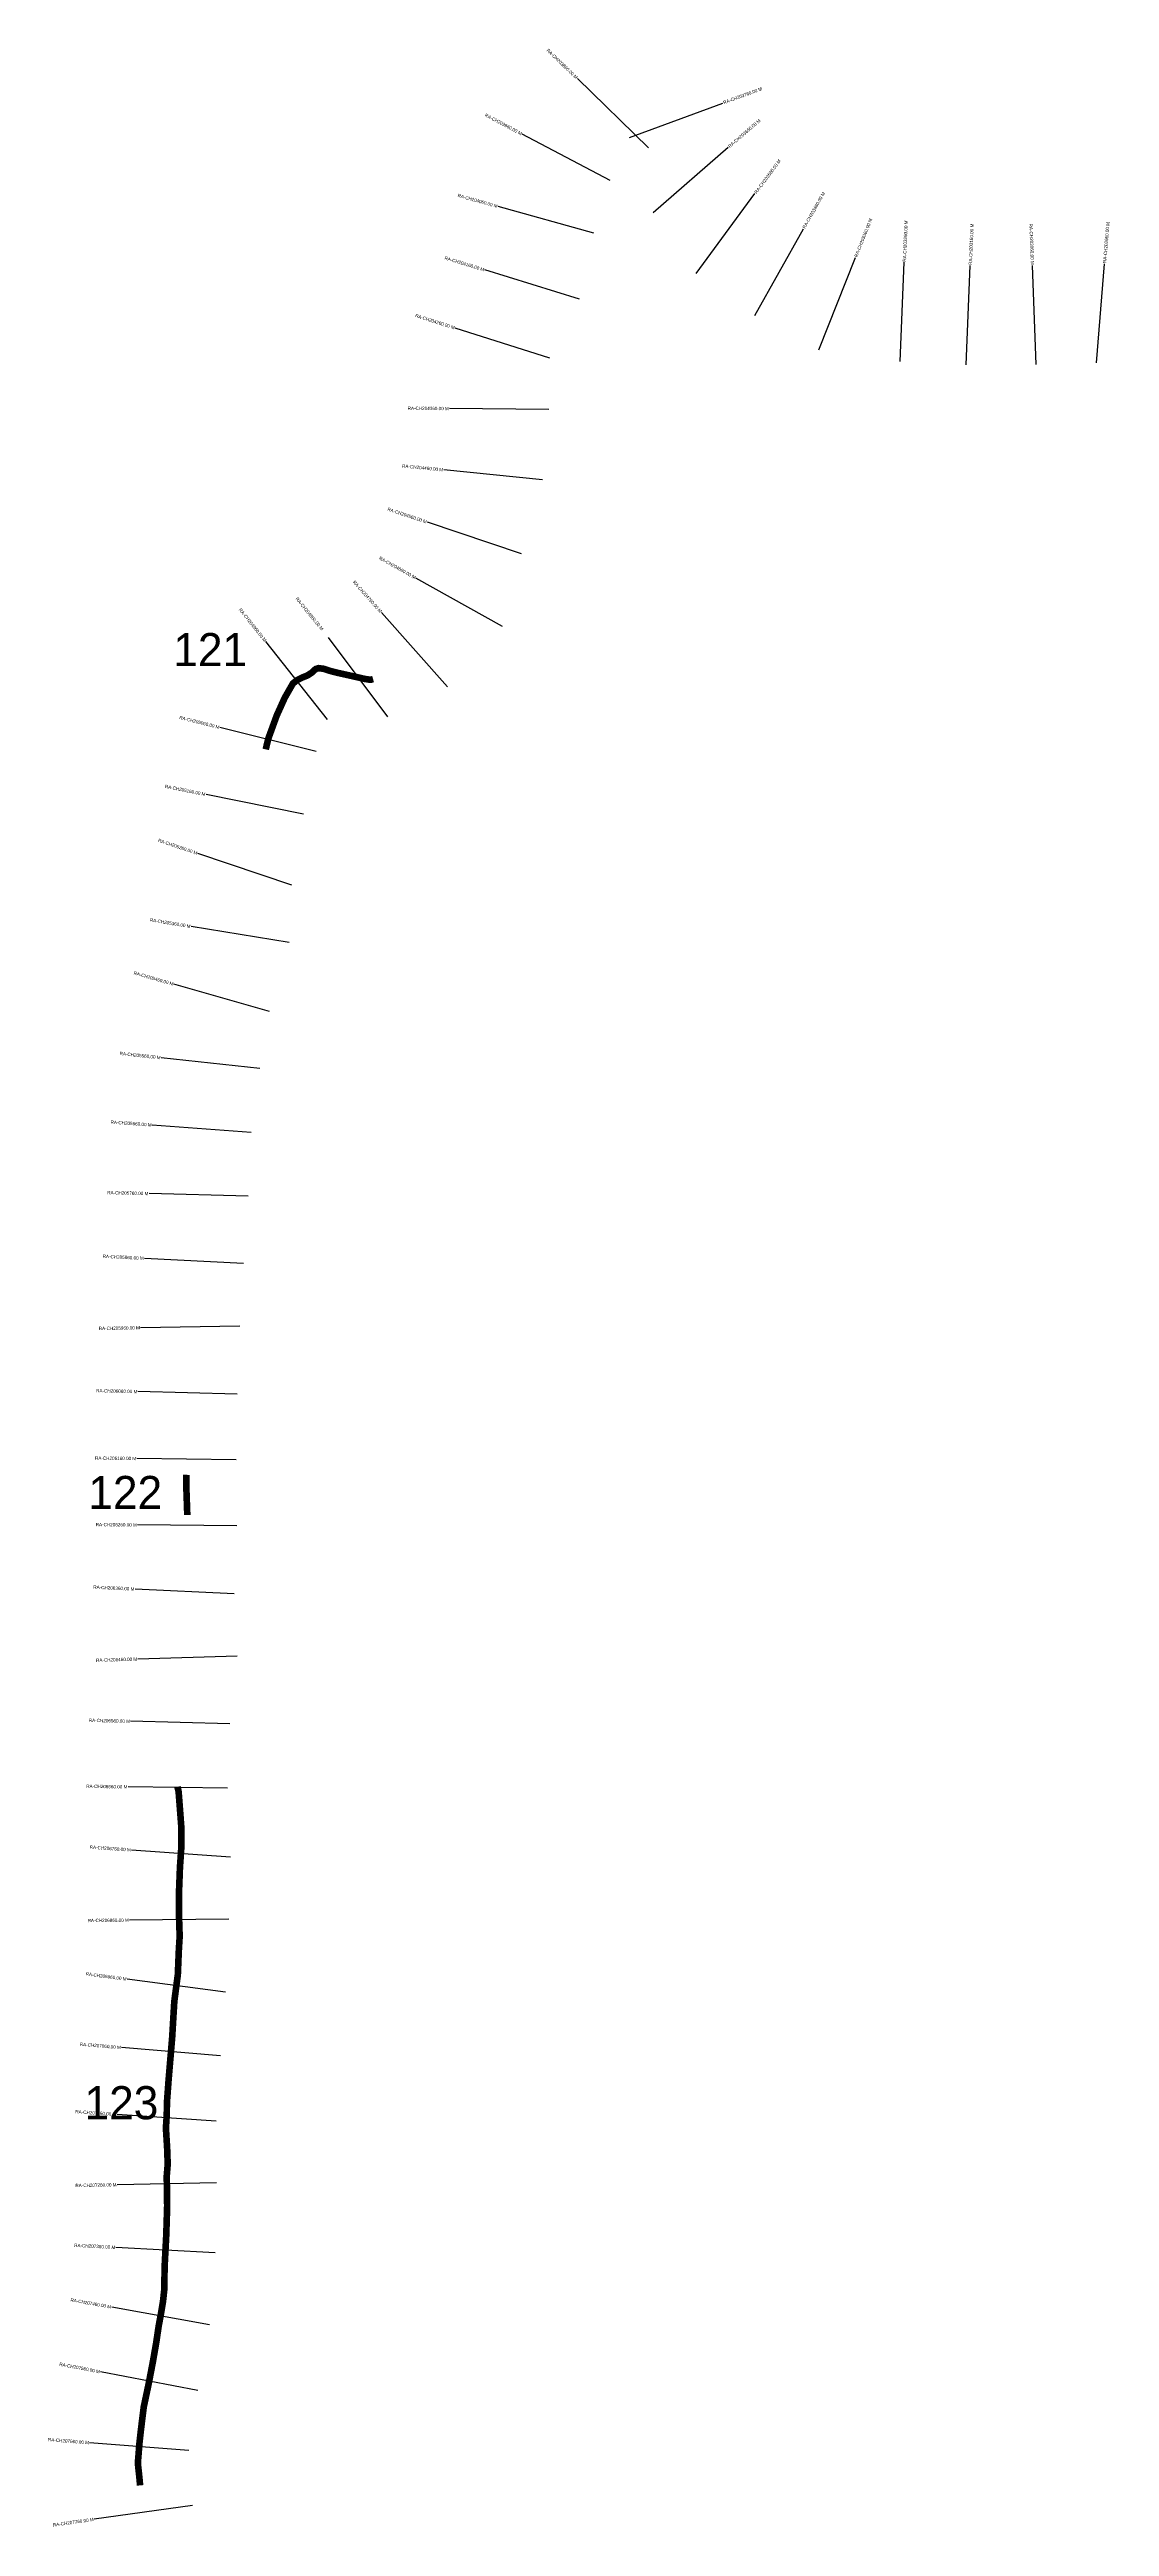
# Model space of a CAD drawing. Header units: metres. Extents: x 274638 to 279758, y 2076885 to 2080664.
# Drawn here: x 274638 to 276239, y 2076885 to 2080626 of the extents above; entities that cross this region are included whole.
import ezdxf
from ezdxf.enums import TextEntityAlignment as Align

# ---------------------------------------------------------------- set-up
doc = ezdxf.new("R2010")
doc.units = ezdxf.units.M
for name, color, linetype in [('ARTIFICIALLY PROTECTED', 4, 'Continuous'), ('CS', 134, 'Continuous'), ('CSMark', 210, 'Continuous')]:
    doc.layers.add(name, color=color, linetype=linetype)

msp = doc.modelspace()

# ---------------------------------------------------------------- linework, layer by layer
at = {"layer": 'ARTIFICIALLY PROTECTED', "const_width": 10, "flags": 128}
for points in [[(275126.8, 2079675), (275122.9, 2079673.9), (275114.3, 2079675.2), (275093.1, 2079680), (275074.2, 2079684.2), (275064.3, 2079686.6), (275051.7, 2079690.6), (275044.5, 2079691.5), (275040.1, 2079690.2), (275034.6, 2079685), (275027.8, 2079680.5), (275019.5, 2079677.2), (275012.2, 2079673.5), (275005.7, 2079668.4), (274997.5, 2079654), (274993.5, 2079647.1), (274981.2, 2079619.9), (274968.8, 2079585.9), (274966.2, 2079575.5), (274964.7, 2079568.8)], [(274844.7, 2078473.3), (274844.5, 2078458.6), (274846, 2078415.7), (274846, 2078412.8)], [(274831.3, 2078002.2), (274833, 2077994.8), (274837.1, 2077941.1), (274836.9, 2077907.9), (274835, 2077880.4), (274833.4, 2077838.4), (274833.8, 2077800.1), (274834.6, 2077776.4), (274833.3, 2077755.1), (274831.8, 2077718.5), (274826.5, 2077678.3), (274823.3, 2077624.3), (274817.8, 2077558.7), (274815.3, 2077524.9), (274815.1, 2077507), (274813.8, 2077486.9), (274815.7, 2077455.7), (274816.5, 2077431.9), (274815, 2077414), (274815.3, 2077397.6), (274815.7, 2077369.3), (274814.3, 2077324.6), (274811.8, 2077276.8), (274811.4, 2077243.7), (274809.5, 2077225.6), (274807.5, 2077213.7), (274806.5, 2077207.5), (274802.8, 2077187.3), (274799.1, 2077162.4), (274794.2, 2077134.4), (274787.9, 2077101.4), (274780.3, 2077065.6), (274776, 2077030.7), (274773.8, 2077010.9), (274771.4, 2076980.6), (274773.6, 2076960.2), (274773.6, 2076960.2), (274774.8, 2076947.2)]]:
    msp.add_lwpolyline(points, dxfattribs=at)
at = {"layer": 'CS'}
for p, q in [((275543.1, 2080477.3), (275435.4, 2080581.7)), ((275514.4, 2080492.8), (275655.1, 2080544.9)), ((275484.8, 2080427.9), (275352.1, 2080497.8)), ((275550.1, 2080379.8), (275663.4, 2080478.1)), ((275614.7, 2080287.4), (275703.8, 2080408.1)), ((275460.2, 2080348.3), (275315.7, 2080388.6)), ((275703.6, 2080224.1), (275776.9, 2080354.9)), ((275438.8, 2080248.8), (275295.4, 2080292.8)), ((275800.5, 2080172.1), (275855.8, 2080311.6)), ((275923, 2080154.6), (275929.4, 2080304.4)), ((276023, 2080149.7), (276029.1, 2080299.6)), ((276128.8, 2080149.8), (276123.1, 2080299.7)), ((276219.7, 2080152.8), (276231.9, 2080302.3)), ((275393.8, 2080159.6), (275250.9, 2080205)), ((275392.2, 2080082.3), (275242.2, 2080083.5)), ((275382.9, 2079976), (275233.6, 2079990.8)), ((275350.9, 2079863.9), (275208.8, 2079911.8)), ((275322.5, 2079754.5), (275191.4, 2079827.5)), ((275239.2, 2079663.3), (275139.5, 2079775.4)), ((275057.8, 2079614), (274964.7, 2079731.6)), ((275149, 2079617.8), (275059.2, 2079738)), ((275040.9, 2079565.4), (274895.4, 2079601.8)), ((275021.5, 2079471.2), (274874.4, 2079500.7)), ((275004.2, 2079363.6), (274862.1, 2079411.6)), ((275000, 2079277.2), (274851.9, 2079301.3)), ((274970.1, 2079172.9), (274825.9, 2079214.1)), ((274955.8, 2079087), (274806.7, 2079103.1)), ((274942.7, 2078990.4), (274793.2, 2079001.5)), ((274938.3, 2078894.3), (274788.3, 2078898)), ((274931.1, 2078792.6), (274781.3, 2078800.2)), ((274925.5, 2078698), (274775.5, 2078695.4)), ((274921.6, 2078595), (274771.6, 2078598.9)), ((274919.9, 2078496.1), (274769.9, 2078497.8)), ((274920.9, 2078396.3), (274770.9, 2078397.6)), ((274917, 2078293.4), (274767.2, 2078300.7)), ((274921.3, 2078199.5), (274771.4, 2078195.1)), ((274910.4, 2078097.1), (274760.5, 2078101.1)), ((274906.6, 2078000), (274756.6, 2078002.1)), ((274911.3, 2077896.1), (274761.7, 2077906.7)), ((274908.7, 2077802.2), (274758.7, 2077800.8)), ((274904, 2077691.9), (274755.2, 2077711.6)), ((274896.1, 2077595.8), (274746.7, 2077608.4)), ((274889.6, 2077497.3), (274740, 2077507.5)), ((274890.2, 2077403.9), (274740.2, 2077401.2)), ((274888.1, 2077298.6), (274738.3, 2077306.5)), ((274879.5, 2077189.7), (274731.9, 2077216.3)), ((274862.2, 2077090.4), (274714.9, 2077118.6)), ((274848.2, 2077000), (274698.6, 2077011.6)), ((274854.2, 2076916.7), (274705.6, 2076896))]:
    msp.add_line(p, q, dxfattribs=at)

# ---------------------------------------------------------------- texts
at = {"char_height": 50, "attachment_point": 1}
for s, insert in [('121', (274825, 2079744.5)), ('122', (274696.6, 2078471.6)), ('123', (274690.8, 2077550.1))]:
    msp.add_mtext_dynamic_manual_height_columns(s, width=84.374, gutter_width=1, heights=[74.2], dxfattribs=dict(at, insert=insert))
at = {"layer": 'CSMark'}
for s, rotation, p in [('RA-CH203860.00 M', 315.8951, (275434.7, 2080582.4)), ('RA-CH203960.00 M', 332.2092, (275351.2, 2080498.3)), ('RA-CH204060.00 M', 344.405, (275314.7, 2080388.9)), ('RA-CH203060.00 M', 272.1731, (276123.1, 2080300.7)), ('RA-CH204160.00 M', 342.9597, (275294.5, 2080293.1)), ('RA-CH204260.00 M', 342.3605, (275249.9, 2080205.4)), ('RA-CH204360.00 M', 359.5309, (275241.2, 2080083.5)), ('RA-CH204460.00 M', 354.3211, (275232.6, 2079990.9)), ('RA-CH204560.00 M', 341.3873, (275207.8, 2079912.1)), ('RA-CH204660.00 M', 330.8604, (275190.6, 2079828)), ('RA-CH204760.00 M', 311.6405, (275138.9, 2079776.2)), ('RA-CH204960.00 M', 308.3855, (274964.1, 2079732.3)), ('RA-CH205060.00 M', 345.9378, (274894.5, 2079602.1)), ('RA-CH205160.00 M', 348.6432, (274873.4, 2079500.9)), ('RA-CH205260.00 M', 341.3102, (274861.1, 2079411.9)), ('RA-CH205360.00 M', 350.7384, (274850.9, 2079301.5)), ('RA-CH205460.00 M', 344.0383, (274825, 2079214.4)), ('RA-CH205560.00 M', 353.8643, (274805.7, 2079103.2)), ('RA-CH205660.00 M', 355.7378, (274792.2, 2079001.6)), ('RA-CH205760.00 M', 358.5761, (274787.3, 2078898)), ('RA-CH205860.00 M', 357.0713, (274780.3, 2078800.3)), ('RA-CH205960.00 M', 0.9902, (274774.5, 2078695.4)), ('RA-CH206060.00 M', 358.502, (274770.6, 2078598.9)), ('RA-CH206160.00 M', 359.3254, (274768.9, 2078497.9)), ('RA-CH206260.00 M', 359.496, (274769.9, 2078397.7)), ('RA-CH206360.00 M', 357.2205, (274766.2, 2078300.8)), ('RA-CH206460.00 M', 1.6743, (274770.4, 2078195.1)), ('RA-CH206560.00 M', 358.4881, (274759.5, 2078101.1)), ('RA-CH206660.00 M', 359.2017, (274755.6, 2078002.1)), ('RA-CH206760.00 M', 355.941, (274760.7, 2077906.8)), ('RA-CH206860.00 M', 0.5231, (274757.7, 2077800.8)), ('RA-CH206960.00 M', 352.4644, (274754.3, 2077711.7)), ('RA-CH207060.00 M', 355.2147, (274745.7, 2077608.4)), ('RA-CH207160.00 M', 356.1052, (274739, 2077507.5)), ('RA-CH207260.00 M', 1.0368, (274739.2, 2077401.2)), ('RA-CH207360.00 M', 356.9873, (274737.3, 2077306.6)), ('RA-CH207460.00 M', 349.7766, (274730.9, 2077216.5)), ('RA-CH207560.00 M', 349.17, (274713.9, 2077118.8)), ('RA-CH207660.00 M', 355.5339, (274697.6, 2077011.7)), ('RA-CH207760.00 M', 7.9294, (274704.6, 2076895.9))]:
    msp.add_text(s, height=5, rotation=rotation, dxfattribs=at).set_placement(p, align=Align.MIDDLE_RIGHT)
for s, rotation, p in [('RA-CH203760.00 M', 20.36, (275656, 2080545.3)), ('RA-CH203660.00 M', 40.909, (275664.2, 2080478.7)), ('RA-CH203560.00 M', 53.5433, (275704.4, 2080408.9)), ('RA-CH203460.00 M', 60.7456, (275777.4, 2080355.8)), ('RA-CH203360.00 M', 68.386, (275856.1, 2080312.5)), ('RA-CH203260.00 M', 87.5324, (275929.5, 2080305.4)), ('RA-CH203160.00 M', 87.6607, (276029.2, 2080300.6)), ('RA-CH202960.00 M', 85.3206, (276232, 2080303.3)), ('RA-CH204860.00 M', 309.1843, (275011.1, 2079797.6))]:
    msp.add_text(s, height=5, rotation=rotation, dxfattribs=at).set_placement(p, align=Align.MIDDLE_LEFT)

doc.saveas('drawing.dxf')
